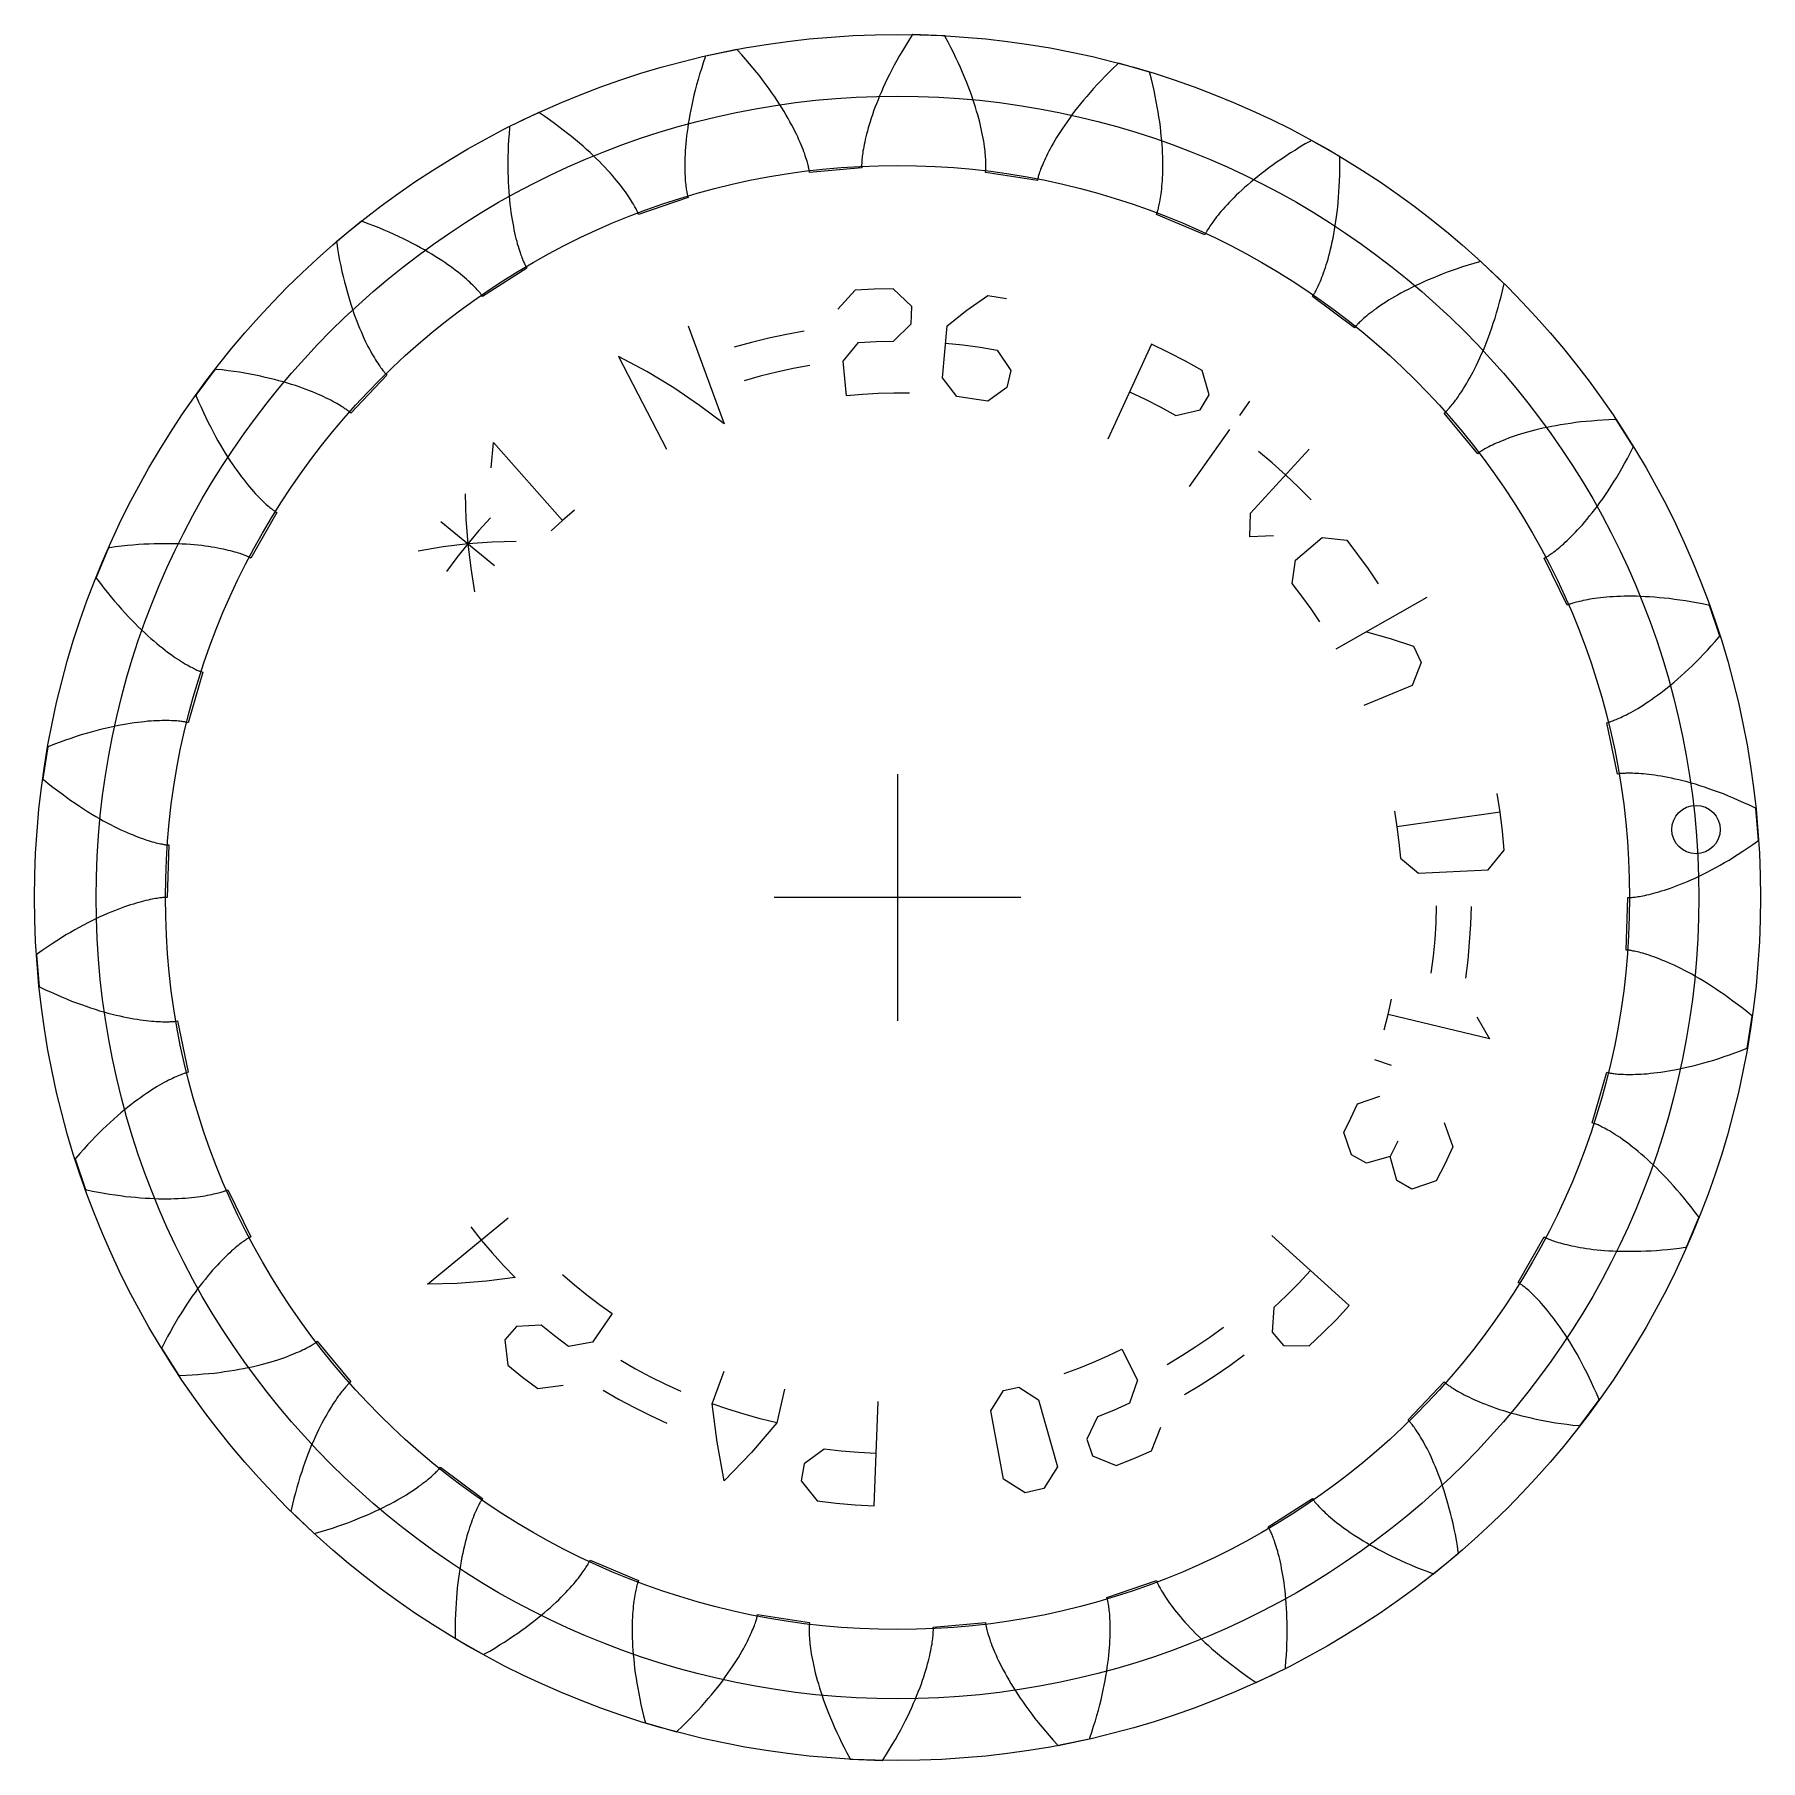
# Model space of a CAD drawing. Extents: x -0.7 to 0.7, y -0.7 to 0.7.
import ezdxf

# ---------------------------------------------------------------- set-up
doc = ezdxf.new("R2010")
doc.units = 0
doc.header["$MEASUREMENT"] = 0
for name, color, linetype in [('gear', 7, 'CONTINUOUS'), ('gear_guides', 5, 'CONTINUOUS'), ('gear_texts', 7, 'CONTINUOUS')]:
    doc.layers.add(name, color=color, linetype=linetype)

msp = doc.modelspace()

# ---------------------------------------------------------------- linework, layer by layer
at = {"layer": 'gear'}
msp.add_lwpolyline([(0.5925, 0), (0.5939, 0), (0.5941, 0), (0.5944, 0), (0.5948, 0), (0.5953, 0.0001), (0.5959, 0.0001), (0.5966, 0.0002), (0.5975, 0.0003), (0.5984, 0.0004), (0.5995, 0.0005), (0.6006, 0.0007), (0.6018, 0.0009), (0.6032, 0.0011), (0.6046, 0.0014), (0.6062, 0.0017), (0.6079, 0.0021), (0.6096, 0.0025), (0.6115, 0.0029), (0.6134, 0.0034), (0.6155, 0.004), (0.6176, 0.0046), (0.6198, 0.0053), (0.6222, 0.006), (0.6246, 0.0068), (0.6271, 0.0077), (0.6297, 0.0086), (0.6324, 0.0096), (0.6351, 0.0107), (0.638, 0.0119), (0.6409, 0.0131), (0.6439, 0.0144), (0.647, 0.0158), (0.6502, 0.0173), (0.6535, 0.0189), (0.6568, 0.0206), (0.6602, 0.0224), (0.6637, 0.0242), (0.6672, 0.0262), (0.6708, 0.0283), (0.6745, 0.0304), (0.6782, 0.0327), (0.682, 0.0351), (0.6858, 0.0376), (0.6897, 0.0402), (0.6937, 0.0429), (0.6977, 0.0457), (0.6982, 0.0461), (0.6984, 0.0463), (0.6985, 0.0463), (0.6985, 0.0463), (0.6962, 0.0724), (0.6962, 0.0724), (0.6962, 0.0724), (0.6959, 0.0725), (0.6954, 0.0728), (0.691, 0.0749), (0.6866, 0.0769), (0.6823, 0.0788), (0.6781, 0.0806), (0.674, 0.0823), (0.6699, 0.084), (0.6659, 0.0855), (0.662, 0.0869), (0.6582, 0.0882), (0.6545, 0.0895), (0.6508, 0.0907), (0.6473, 0.0918), (0.6438, 0.0928), (0.6404, 0.0937), (0.6371, 0.0946), (0.6339, 0.0954), (0.6308, 0.0961), (0.6278, 0.0968), (0.6249, 0.0974), (0.6221, 0.0979), (0.6194, 0.0984), (0.6167, 0.0988), (0.6142, 0.0992), (0.6118, 0.0995), (0.6095, 0.0998), (0.6073, 0.1001), (0.6052, 0.1003), (0.6032, 0.1004), (0.6013, 0.1006), (0.5995, 0.1007), (0.5978, 0.1007), (0.5962, 0.1008), (0.5947, 0.1008), (0.5933, 0.1008), (0.5921, 0.1008), (0.5909, 0.1008), (0.5899, 0.1007), (0.5889, 0.1007), (0.5881, 0.1006), (0.5874, 0.1006), (0.5868, 0.1005), (0.5862, 0.1005), (0.5858, 0.1004), (0.5855, 0.1004), (0.5854, 0.1003), (0.584, 0.1001), (0.5753, 0.1418), (0.5766, 0.1421), (0.5768, 0.1422), (0.5771, 0.1423), (0.5775, 0.1424), (0.578, 0.1425), (0.5786, 0.1427), (0.5793, 0.143), (0.5801, 0.1433), (0.5809, 0.1436), (0.5819, 0.144), (0.583, 0.1444), (0.5841, 0.1449), (0.5854, 0.1454), (0.5867, 0.1461), (0.5882, 0.1467), (0.5897, 0.1475), (0.5913, 0.1483), (0.593, 0.1492), (0.5948, 0.1501), (0.5966, 0.1511), (0.5985, 0.1523), (0.6006, 0.1534), (0.6026, 0.1547), (0.6048, 0.1561), (0.607, 0.1575), (0.6093, 0.159), (0.6117, 0.1607), (0.6141, 0.1624), (0.6166, 0.1642), (0.6192, 0.1661), (0.6218, 0.1681), (0.6244, 0.1702), (0.6272, 0.1724), (0.6299, 0.1748), (0.6328, 0.1772), (0.6357, 0.1797), (0.6386, 0.1824), (0.6415, 0.1851), (0.6445, 0.188), (0.6476, 0.191), (0.6507, 0.1941), (0.6538, 0.1973), (0.6569, 0.2006), (0.6601, 0.2041), (0.6633, 0.2077), (0.6665, 0.2114), (0.6669, 0.2118), (0.6671, 0.2121), (0.6671, 0.2121), (0.6671, 0.2121), (0.6587, 0.2369), (0.6587, 0.2369), (0.6587, 0.2369), (0.6583, 0.237), (0.6577, 0.2371), (0.6529, 0.2381), (0.6482, 0.239), (0.6436, 0.2398), (0.6391, 0.2406), (0.6347, 0.2412), (0.6303, 0.2418), (0.6261, 0.2424), (0.622, 0.2428), (0.618, 0.2432), (0.614, 0.2435), (0.6102, 0.2438), (0.6065, 0.244), (0.6029, 0.2442), (0.5994, 0.2443), (0.596, 0.2443), (0.5927, 0.2443), (0.5895, 0.2443), (0.5864, 0.2442), (0.5834, 0.2441), (0.5806, 0.2439), (0.5778, 0.2438), (0.5752, 0.2436), (0.5726, 0.2433), (0.5702, 0.2431), (0.5679, 0.2428), (0.5657, 0.2425), (0.5636, 0.2422), (0.5616, 0.2419), (0.5597, 0.2415), (0.558, 0.2412), (0.5563, 0.2409), (0.5547, 0.2405), (0.5533, 0.2402), (0.552, 0.2399), (0.5508, 0.2396), (0.5496, 0.2393), (0.5486, 0.239), (0.5477, 0.2387), (0.5469, 0.2384), (0.5462, 0.2382), (0.5457, 0.238), (0.5452, 0.2378), (0.5448, 0.2377), (0.5445, 0.2376), (0.5443, 0.2375), (0.5431, 0.237), (0.5246, 0.2753), (0.5259, 0.276), (0.526, 0.2761), (0.5263, 0.2762), (0.5266, 0.2764), (0.5271, 0.2767), (0.5276, 0.277), (0.5282, 0.2774), (0.5289, 0.2779), (0.5297, 0.2784), (0.5305, 0.279), (0.5315, 0.2797), (0.5325, 0.2805), (0.5336, 0.2813), (0.5347, 0.2822), (0.536, 0.2832), (0.5373, 0.2843), (0.5386, 0.2855), (0.5401, 0.2867), (0.5416, 0.2881), (0.5431, 0.2895), (0.5447, 0.2911), (0.5464, 0.2927), (0.5481, 0.2944), (0.5499, 0.2963), (0.5517, 0.2982), (0.5536, 0.3002), (0.5555, 0.3024), (0.5574, 0.3046), (0.5594, 0.307), (0.5614, 0.3095), (0.5635, 0.312), (0.5656, 0.3147), (0.5677, 0.3175), (0.5698, 0.3204), (0.572, 0.3235), (0.5742, 0.3266), (0.5764, 0.3299), (0.5786, 0.3333), (0.5808, 0.3368), (0.5831, 0.3404), (0.5853, 0.3441), (0.5875, 0.348), (0.5898, 0.352), (0.592, 0.3561), (0.5943, 0.3604), (0.5965, 0.3647), (0.5968, 0.3653), (0.5969, 0.3656), (0.5969, 0.3656), (0.5969, 0.3656), (0.5829, 0.3877), (0.5829, 0.3877), (0.5828, 0.3877), (0.5825, 0.3876), (0.5819, 0.3876), (0.577, 0.3874), (0.5722, 0.3872), (0.5675, 0.3869), (0.563, 0.3865), (0.5585, 0.3861), (0.5542, 0.3857), (0.5499, 0.3852), (0.5458, 0.3846), (0.5418, 0.384), (0.5379, 0.3834), (0.5341, 0.3827), (0.5305, 0.3821), (0.5269, 0.3813), (0.5235, 0.3806), (0.5202, 0.3798), (0.517, 0.3791), (0.5139, 0.3783), (0.5109, 0.3774), (0.5081, 0.3766), (0.5053, 0.3758), (0.5027, 0.375), (0.5002, 0.3741), (0.4978, 0.3733), (0.4955, 0.3725), (0.4933, 0.3716), (0.4912, 0.3708), (0.4892, 0.37), (0.4874, 0.3692), (0.4856, 0.3685), (0.484, 0.3677), (0.4825, 0.367), (0.4811, 0.3663), (0.4797, 0.3656), (0.4785, 0.365), (0.4774, 0.3644), (0.4764, 0.3638), (0.4755, 0.3633), (0.4747, 0.3628), (0.474, 0.3624), (0.4734, 0.362), (0.4728, 0.3617), (0.4724, 0.3614), (0.4721, 0.3612), (0.4718, 0.361), (0.4717, 0.3609), (0.4706, 0.36), (0.4435, 0.3929), (0.4445, 0.3938), (0.4447, 0.394), (0.4449, 0.3942), (0.4452, 0.3944), (0.4455, 0.3948), (0.446, 0.3953), (0.4465, 0.3958), (0.447, 0.3964), (0.4477, 0.3971), (0.4484, 0.3979), (0.4491, 0.3988), (0.4499, 0.3998), (0.4508, 0.4008), (0.4517, 0.402), (0.4526, 0.4033), (0.4536, 0.4046), (0.4547, 0.4061), (0.4557, 0.4077), (0.4569, 0.4093), (0.458, 0.4111), (0.4592, 0.413), (0.4605, 0.415), (0.4617, 0.4171), (0.463, 0.4193), (0.4643, 0.4216), (0.4656, 0.424), (0.467, 0.4265), (0.4683, 0.4292), (0.4697, 0.4319), (0.471, 0.4348), (0.4724, 0.4378), (0.4738, 0.4409), (0.4752, 0.4441), (0.4766, 0.4475), (0.478, 0.451), (0.4793, 0.4545), (0.4807, 0.4582), (0.482, 0.462), (0.4833, 0.466), (0.4847, 0.47), (0.4859, 0.4742), (0.4872, 0.4785), (0.4884, 0.4829), (0.4896, 0.4875), (0.4908, 0.4921), (0.4919, 0.4969), (0.492, 0.4975), (0.4921, 0.4978), (0.4921, 0.4978), (0.4921, 0.4978), (0.4732, 0.5159), (0.4731, 0.5159), (0.4731, 0.5159), (0.4728, 0.5158), (0.4722, 0.5156), (0.4675, 0.5143), (0.4629, 0.5129), (0.4584, 0.5115), (0.4541, 0.51), (0.4499, 0.5086), (0.4458, 0.5071), (0.4418, 0.5056), (0.4379, 0.5041), (0.4342, 0.5025), (0.4305, 0.501), (0.427, 0.4994), (0.4236, 0.4979), (0.4204, 0.4964), (0.4172, 0.4948), (0.4142, 0.4933), (0.4113, 0.4918), (0.4084, 0.4902), (0.4057, 0.4887), (0.4032, 0.4873), (0.4007, 0.4858), (0.3983, 0.4844), (0.3961, 0.4829), (0.394, 0.4816), (0.3919, 0.4802), (0.39, 0.4789), (0.3882, 0.4776), (0.3865, 0.4764), (0.3849, 0.4751), (0.3834, 0.474), (0.3819, 0.4729), (0.3806, 0.4718), (0.3794, 0.4708), (0.3783, 0.4698), (0.3773, 0.4689), (0.3763, 0.4681), (0.3755, 0.4673), (0.3747, 0.4666), (0.3741, 0.4659), (0.3735, 0.4653), (0.373, 0.4648), (0.3725, 0.4643), (0.3722, 0.464), (0.3719, 0.4636), (0.3717, 0.4634), (0.3716, 0.4633), (0.3707, 0.4622), (0.3366, 0.4876), (0.3374, 0.4888), (0.3375, 0.4889), (0.3376, 0.4892), (0.3378, 0.4895), (0.3381, 0.49), (0.3384, 0.4905), (0.3388, 0.4911), (0.3392, 0.4919), (0.3396, 0.4927), (0.3401, 0.4936), (0.3406, 0.4947), (0.3412, 0.4958), (0.3417, 0.4971), (0.3423, 0.4984), (0.343, 0.4999), (0.3436, 0.5014), (0.3443, 0.5031), (0.3449, 0.5049), (0.3456, 0.5068), (0.3463, 0.5088), (0.3471, 0.5109), (0.3478, 0.5131), (0.3485, 0.5154), (0.3492, 0.5179), (0.3499, 0.5204), (0.3506, 0.5231), (0.3513, 0.5259), (0.352, 0.5288), (0.3527, 0.5318), (0.3533, 0.5349), (0.3539, 0.5382), (0.3545, 0.5415), (0.3551, 0.545), (0.3556, 0.5485), (0.3561, 0.5522), (0.3566, 0.556), (0.3571, 0.5599), (0.3574, 0.564), (0.3578, 0.5681), (0.3581, 0.5724), (0.3583, 0.5767), (0.3585, 0.5812), (0.3587, 0.5858), (0.3587, 0.5905), (0.3587, 0.5953), (0.3587, 0.6002), (0.3587, 0.6008), (0.3587, 0.6011), (0.3587, 0.6011), (0.3587, 0.6011), (0.3359, 0.6141), (0.3359, 0.6141), (0.3359, 0.6141), (0.3356, 0.6139), (0.3351, 0.6136), (0.3308, 0.6112), (0.3267, 0.6088), (0.3227, 0.6063), (0.3188, 0.6039), (0.3151, 0.6014), (0.3115, 0.599), (0.3079, 0.5966), (0.3046, 0.5942), (0.3013, 0.5918), (0.2981, 0.5895), (0.2951, 0.5871), (0.2922, 0.5848), (0.2894, 0.5825), (0.2867, 0.5803), (0.2841, 0.5781), (0.2816, 0.5759), (0.2793, 0.5737), (0.277, 0.5716), (0.2748, 0.5696), (0.2728, 0.5676), (0.2709, 0.5656), (0.269, 0.5637), (0.2673, 0.5618), (0.2656, 0.56), (0.2641, 0.5583), (0.2626, 0.5566), (0.2612, 0.555), (0.26, 0.5534), (0.2588, 0.552), (0.2577, 0.5505), (0.2567, 0.5492), (0.2557, 0.5479), (0.2549, 0.5467), (0.2541, 0.5456), (0.2534, 0.5445), (0.2527, 0.5436), (0.2522, 0.5427), (0.2517, 0.5419), (0.2513, 0.5412), (0.2509, 0.5405), (0.2506, 0.54), (0.2503, 0.5395), (0.2502, 0.5392), (0.25, 0.5389), (0.2499, 0.5387), (0.2493, 0.5375), (0.2101, 0.554), (0.2106, 0.5553), (0.2107, 0.5555), (0.2108, 0.5558), (0.2109, 0.5562), (0.211, 0.5566), (0.2112, 0.5572), (0.2114, 0.5579), (0.2116, 0.5588), (0.2118, 0.5597), (0.2121, 0.5607), (0.2123, 0.5618), (0.2126, 0.5631), (0.2128, 0.5644), (0.2131, 0.5658), (0.2134, 0.5674), (0.2136, 0.5691), (0.2139, 0.5709), (0.2141, 0.5728), (0.2143, 0.5748), (0.2145, 0.5769), (0.2147, 0.5791), (0.2149, 0.5814), (0.215, 0.5838), (0.2151, 0.5864), (0.2152, 0.589), (0.2152, 0.5918), (0.2152, 0.5947), (0.2152, 0.5977), (0.2151, 0.6007), (0.215, 0.6039), (0.2149, 0.6072), (0.2146, 0.6106), (0.2144, 0.6141), (0.214, 0.6177), (0.2136, 0.6214), (0.2132, 0.6252), (0.2127, 0.6291), (0.2121, 0.6331), (0.2114, 0.6372), (0.2107, 0.6414), (0.2099, 0.6457), (0.209, 0.6501), (0.2081, 0.6546), (0.207, 0.6592), (0.2059, 0.6638), (0.2046, 0.6686), (0.2045, 0.6692), (0.2044, 0.6695), (0.2044, 0.6695), (0.2044, 0.6695), (0.1792, 0.6767), (0.1792, 0.6767), (0.1792, 0.6766), (0.179, 0.6764), (0.1785, 0.676), (0.175, 0.6726), (0.1715, 0.6693), (0.1682, 0.6659), (0.1651, 0.6626), (0.162, 0.6594), (0.1591, 0.6561), (0.1562, 0.653), (0.1535, 0.6498), (0.1509, 0.6467), (0.1484, 0.6437), (0.146, 0.6407), (0.1437, 0.6377), (0.1415, 0.6349), (0.1395, 0.632), (0.1375, 0.6293), (0.1356, 0.6265), (0.1338, 0.6239), (0.1321, 0.6213), (0.1305, 0.6188), (0.129, 0.6164), (0.1276, 0.614), (0.1263, 0.6117), (0.125, 0.6095), (0.1239, 0.6073), (0.1228, 0.6053), (0.1218, 0.6033), (0.1208, 0.6014), (0.12, 0.5996), (0.1192, 0.5978), (0.1184, 0.5962), (0.1178, 0.5947), (0.1172, 0.5932), (0.1166, 0.5918), (0.1161, 0.5905), (0.1157, 0.5893), (0.1153, 0.5883), (0.115, 0.5873), (0.1147, 0.5864), (0.1145, 0.5856), (0.1142, 0.5849), (0.1141, 0.5843), (0.114, 0.5838), (0.1139, 0.5834), (0.1138, 0.5831), (0.1137, 0.5829), (0.1135, 0.5815), (0.0714, 0.5882), (0.0716, 0.5896), (0.0716, 0.5898), (0.0716, 0.5901), (0.0717, 0.5905), (0.0717, 0.591), (0.0717, 0.5916), (0.0717, 0.5923), (0.0717, 0.5932), (0.0717, 0.5941), (0.0717, 0.5951), (0.0717, 0.5963), (0.0717, 0.5976), (0.0716, 0.5989), (0.0715, 0.6004), (0.0714, 0.602), (0.0712, 0.6037), (0.071, 0.6055), (0.0708, 0.6074), (0.0705, 0.6093), (0.0702, 0.6114), (0.0699, 0.6136), (0.0695, 0.6159), (0.069, 0.6183), (0.0685, 0.6208), (0.068, 0.6234), (0.0674, 0.6261), (0.0667, 0.6289), (0.0659, 0.6318), (0.0651, 0.6348), (0.0642, 0.6378), (0.0633, 0.641), (0.0623, 0.6442), (0.0612, 0.6476), (0.06, 0.651), (0.0587, 0.6545), (0.0574, 0.6581), (0.0559, 0.6617), (0.0544, 0.6655), (0.0528, 0.6693), (0.0511, 0.6732), (0.0493, 0.6772), (0.0474, 0.6812), (0.0454, 0.6854), (0.0432, 0.6895), (0.041, 0.6938), (0.0387, 0.6981), (0.0384, 0.6986), (0.0383, 0.6989), (0.0382, 0.699), (0.0382, 0.699), (0.0121, 0.6999), (0.0121, 0.6999), (0.012, 0.6999), (0.0119, 0.6996), (0.0115, 0.6991), (0.0089, 0.6949), (0.0064, 0.6909), (0.004, 0.6868), (0.0017, 0.6829), (-0.0005, 0.679), (-0.0026, 0.6751), (-0.0046, 0.6714), (-0.0065, 0.6677), (-0.0083, 0.664), (-0.01, 0.6605), (-0.0116, 0.657), (-0.0131, 0.6536), (-0.0145, 0.6503), (-0.0158, 0.647), (-0.0171, 0.6439), (-0.0183, 0.6408), (-0.0194, 0.6378), (-0.0204, 0.6349), (-0.0213, 0.6321), (-0.0222, 0.6293), (-0.023, 0.6267), (-0.0238, 0.6242), (-0.0244, 0.6217), (-0.0251, 0.6193), (-0.0256, 0.6171), (-0.0261, 0.6149), (-0.0266, 0.6128), (-0.027, 0.6109), (-0.0274, 0.609), (-0.0277, 0.6072), (-0.028, 0.6056), (-0.0282, 0.604), (-0.0284, 0.6025), (-0.0286, 0.6012), (-0.0287, 0.5999), (-0.0288, 0.5988), (-0.0289, 0.5977), (-0.029, 0.5968), (-0.029, 0.5959), (-0.029, 0.5952), (-0.0291, 0.5946), (-0.0291, 0.5941), (-0.0291, 0.5937), (-0.0291, 0.5934), (-0.0291, 0.5932), (-0.029, 0.5918), (-0.0714, 0.5882), (-0.0716, 0.5896), (-0.0716, 0.5898), (-0.0717, 0.5901), (-0.0717, 0.5905), (-0.0718, 0.591), (-0.0719, 0.5916), (-0.0721, 0.5923), (-0.0723, 0.5931), (-0.0725, 0.594), (-0.0728, 0.595), (-0.0731, 0.5961), (-0.0734, 0.5974), (-0.0738, 0.5987), (-0.0743, 0.6001), (-0.0748, 0.6016), (-0.0753, 0.6032), (-0.0759, 0.6049), (-0.0766, 0.6066), (-0.0773, 0.6085), (-0.0781, 0.6105), (-0.079, 0.6125), (-0.0799, 0.6147), (-0.0809, 0.6169), (-0.082, 0.6192), (-0.0832, 0.6216), (-0.0844, 0.624), (-0.0858, 0.6266), (-0.0872, 0.6292), (-0.0887, 0.6319), (-0.0903, 0.6347), (-0.0919, 0.6375), (-0.0937, 0.6404), (-0.0956, 0.6434), (-0.0976, 0.6464), (-0.0996, 0.6495), (-0.1018, 0.6527), (-0.1041, 0.6559), (-0.1064, 0.6592), (-0.1089, 0.6625), (-0.1115, 0.6659), (-0.1142, 0.6693), (-0.117, 0.6728), (-0.12, 0.6763), (-0.123, 0.6798), (-0.1262, 0.6834), (-0.1295, 0.6871), (-0.1299, 0.6875), (-0.1301, 0.6878), (-0.1301, 0.6878), (-0.1302, 0.6878), (-0.1558, 0.6824), (-0.1558, 0.6824), (-0.1558, 0.6824), (-0.1559, 0.6821), (-0.1561, 0.6815), (-0.1577, 0.6769), (-0.1591, 0.6723), (-0.1605, 0.6678), (-0.1618, 0.6634), (-0.163, 0.6591), (-0.1641, 0.6549), (-0.1651, 0.6508), (-0.1661, 0.6467), (-0.1669, 0.6428), (-0.1677, 0.6389), (-0.1685, 0.6352), (-0.1691, 0.6315), (-0.1697, 0.6279), (-0.1702, 0.6244), (-0.1707, 0.6211), (-0.1711, 0.6178), (-0.1714, 0.6146), (-0.1717, 0.6116), (-0.172, 0.6086), (-0.1722, 0.6057), (-0.1723, 0.603), (-0.1724, 0.6003), (-0.1725, 0.5978), (-0.1726, 0.5953), (-0.1726, 0.593), (-0.1725, 0.5908), (-0.1725, 0.5887), (-0.1724, 0.5867), (-0.1723, 0.5848), (-0.1722, 0.583), (-0.1721, 0.5813), (-0.1719, 0.5797), (-0.1718, 0.5782), (-0.1716, 0.5769), (-0.1714, 0.5756), (-0.1713, 0.5745), (-0.1711, 0.5734), (-0.1709, 0.5725), (-0.1708, 0.5717), (-0.1706, 0.571), (-0.1705, 0.5704), (-0.1704, 0.5699), (-0.1703, 0.5695), (-0.1702, 0.5692), (-0.1702, 0.569), (-0.1698, 0.5677), (-0.2101, 0.554), (-0.2106, 0.5553), (-0.2107, 0.5555), (-0.2108, 0.5558), (-0.211, 0.5561), (-0.2112, 0.5566), (-0.2114, 0.5572), (-0.2117, 0.5578), (-0.2121, 0.5586), (-0.2126, 0.5594), (-0.2131, 0.5603), (-0.2136, 0.5613), (-0.2142, 0.5624), (-0.2149, 0.5636), (-0.2157, 0.5649), (-0.2166, 0.5662), (-0.2175, 0.5676), (-0.2185, 0.5691), (-0.2196, 0.5707), (-0.2207, 0.5723), (-0.222, 0.574), (-0.2233, 0.5758), (-0.2247, 0.5777), (-0.2262, 0.5796), (-0.2278, 0.5816), (-0.2295, 0.5836), (-0.2313, 0.5857), (-0.2332, 0.5879), (-0.2352, 0.5901), (-0.2373, 0.5923), (-0.2395, 0.5946), (-0.2418, 0.597), (-0.2443, 0.5994), (-0.2468, 0.6018), (-0.2494, 0.6043), (-0.2522, 0.6068), (-0.255, 0.6094), (-0.258, 0.6119), (-0.2611, 0.6145), (-0.2643, 0.6172), (-0.2676, 0.6198), (-0.2711, 0.6225), (-0.2746, 0.6252), (-0.2783, 0.6279), (-0.2822, 0.6307), (-0.2861, 0.6334), (-0.2902, 0.6361), (-0.2907, 0.6365), (-0.2909, 0.6366), (-0.291, 0.6367), (-0.291, 0.6367), (-0.3146, 0.6253), (-0.3146, 0.6253), (-0.3146, 0.6253), (-0.3146, 0.625), (-0.3147, 0.6244), (-0.3151, 0.6195), (-0.3154, 0.6147), (-0.3157, 0.61), (-0.3159, 0.6054), (-0.316, 0.601), (-0.3161, 0.5966), (-0.3161, 0.5923), (-0.316, 0.5882), (-0.3159, 0.5841), (-0.3158, 0.5802), (-0.3156, 0.5764), (-0.3153, 0.5727), (-0.315, 0.5691), (-0.3147, 0.5656), (-0.3144, 0.5622), (-0.314, 0.5589), (-0.3136, 0.5557), (-0.3131, 0.5527), (-0.3126, 0.5498), (-0.3121, 0.5469), (-0.3116, 0.5442), (-0.3111, 0.5416), (-0.3106, 0.5391), (-0.31, 0.5367), (-0.3095, 0.5345), (-0.3089, 0.5323), (-0.3084, 0.5303), (-0.3078, 0.5283), (-0.3072, 0.5265), (-0.3067, 0.5248), (-0.3062, 0.5232), (-0.3057, 0.5217), (-0.3051, 0.5203), (-0.3047, 0.519), (-0.3042, 0.5179), (-0.3038, 0.5168), (-0.3034, 0.5158), (-0.303, 0.515), (-0.3026, 0.5142), (-0.3023, 0.5135), (-0.3021, 0.513), (-0.3018, 0.5125), (-0.3016, 0.5122), (-0.3015, 0.5119), (-0.3014, 0.5117), (-0.3007, 0.5105), (-0.3366, 0.4876), (-0.3374, 0.4888), (-0.3375, 0.4889), (-0.3377, 0.4892), (-0.3379, 0.4895), (-0.3382, 0.4899), (-0.3386, 0.4904), (-0.3391, 0.4909), (-0.3396, 0.4916), (-0.3403, 0.4923), (-0.341, 0.493), (-0.3417, 0.4939), (-0.3426, 0.4948), (-0.3436, 0.4958), (-0.3446, 0.4968), (-0.3458, 0.4979), (-0.347, 0.4991), (-0.3483, 0.5003), (-0.3497, 0.5016), (-0.3513, 0.5029), (-0.3529, 0.5042), (-0.3546, 0.5057), (-0.3564, 0.5071), (-0.3584, 0.5086), (-0.3604, 0.5101), (-0.3625, 0.5117), (-0.3648, 0.5133), (-0.3671, 0.515), (-0.3696, 0.5166), (-0.3722, 0.5183), (-0.3749, 0.52), (-0.3777, 0.5218), (-0.3806, 0.5235), (-0.3836, 0.5253), (-0.3868, 0.527), (-0.3901, 0.5288), (-0.3934, 0.5306), (-0.3969, 0.5324), (-0.4006, 0.5342), (-0.4043, 0.536), (-0.4082, 0.5378), (-0.4122, 0.5396), (-0.4163, 0.5413), (-0.4205, 0.5431), (-0.4249, 0.5448), (-0.4294, 0.5465), (-0.434, 0.5482), (-0.4345, 0.5484), (-0.4348, 0.5485), (-0.4349, 0.5485), (-0.4349, 0.5485), (-0.4551, 0.5319), (-0.4551, 0.5319), (-0.4551, 0.5318), (-0.455, 0.5315), (-0.4549, 0.5309), (-0.4542, 0.5261), (-0.4533, 0.5214), (-0.4525, 0.5167), (-0.4516, 0.5123), (-0.4506, 0.5079), (-0.4496, 0.5036), (-0.4486, 0.4995), (-0.4476, 0.4955), (-0.4465, 0.4916), (-0.4454, 0.4878), (-0.4443, 0.4841), (-0.4432, 0.4806), (-0.4421, 0.4771), (-0.4409, 0.4738), (-0.4398, 0.4706), (-0.4386, 0.4675), (-0.4374, 0.4646), (-0.4363, 0.4617), (-0.4351, 0.459), (-0.434, 0.4563), (-0.4328, 0.4538), (-0.4317, 0.4514), (-0.4306, 0.4491), (-0.4295, 0.447), (-0.4284, 0.4449), (-0.4273, 0.4429), (-0.4263, 0.4411), (-0.4253, 0.4393), (-0.4243, 0.4377), (-0.4234, 0.4362), (-0.4225, 0.4347), (-0.4216, 0.4334), (-0.4208, 0.4322), (-0.42, 0.431), (-0.4193, 0.43), (-0.4186, 0.4291), (-0.418, 0.4282), (-0.4174, 0.4275), (-0.4169, 0.4268), (-0.4164, 0.4263), (-0.416, 0.4258), (-0.4157, 0.4254), (-0.4154, 0.4251), (-0.4152, 0.4249), (-0.4151, 0.4247), (-0.4141, 0.4237), (-0.4435, 0.3929), (-0.4445, 0.3938), (-0.4447, 0.3939), (-0.4449, 0.3941), (-0.4452, 0.3944), (-0.4456, 0.3947), (-0.4461, 0.3951), (-0.4467, 0.3955), (-0.4474, 0.396), (-0.4482, 0.3965), (-0.449, 0.3971), (-0.45, 0.3978), (-0.4511, 0.3984), (-0.4522, 0.3992), (-0.4535, 0.3999), (-0.4549, 0.4007), (-0.4564, 0.4015), (-0.4579, 0.4024), (-0.4596, 0.4033), (-0.4614, 0.4042), (-0.4633, 0.4051), (-0.4653, 0.4061), (-0.4674, 0.4071), (-0.4697, 0.4081), (-0.472, 0.4091), (-0.4745, 0.4101), (-0.477, 0.4111), (-0.4797, 0.4121), (-0.4825, 0.4132), (-0.4854, 0.4142), (-0.4884, 0.4152), (-0.4916, 0.4162), (-0.4948, 0.4172), (-0.4982, 0.4182), (-0.5017, 0.4192), (-0.5053, 0.4201), (-0.509, 0.421), (-0.5128, 0.4219), (-0.5168, 0.4228), (-0.5208, 0.4237), (-0.525, 0.4245), (-0.5293, 0.4252), (-0.5337, 0.426), (-0.5383, 0.4266), (-0.5429, 0.4273), (-0.5477, 0.4279), (-0.5525, 0.4284), (-0.5532, 0.4285), (-0.5535, 0.4285), (-0.5535, 0.4285), (-0.5535, 0.4285), (-0.5691, 0.4075), (-0.5692, 0.4075), (-0.5691, 0.4075), (-0.569, 0.4072), (-0.5688, 0.4066), (-0.5669, 0.4021), (-0.5649, 0.3977), (-0.563, 0.3934), (-0.561, 0.3893), (-0.5591, 0.3853), (-0.5571, 0.3814), (-0.5551, 0.3776), (-0.5532, 0.374), (-0.5512, 0.3704), (-0.5492, 0.367), (-0.5473, 0.3637), (-0.5453, 0.3605), (-0.5434, 0.3575), (-0.5415, 0.3545), (-0.5396, 0.3517), (-0.5377, 0.349), (-0.5359, 0.3464), (-0.5341, 0.3439), (-0.5323, 0.3415), (-0.5306, 0.3392), (-0.5288, 0.3371), (-0.5272, 0.335), (-0.5255, 0.333), (-0.5239, 0.3312), (-0.5224, 0.3294), (-0.5209, 0.3278), (-0.5195, 0.3262), (-0.5181, 0.3248), (-0.5167, 0.3234), (-0.5155, 0.3222), (-0.5142, 0.321), (-0.5131, 0.3199), (-0.512, 0.3189), (-0.511, 0.318), (-0.51, 0.3172), (-0.5091, 0.3164), (-0.5083, 0.3158), (-0.5076, 0.3152), (-0.5069, 0.3147), (-0.5064, 0.3142), (-0.5058, 0.3139), (-0.5054, 0.3136), (-0.5051, 0.3133), (-0.5048, 0.3132), (-0.5047, 0.3131), (-0.5035, 0.3123), (-0.5246, 0.2753), (-0.5259, 0.276), (-0.526, 0.2761), (-0.5263, 0.2762), (-0.5267, 0.2764), (-0.5272, 0.2766), (-0.5277, 0.2768), (-0.5284, 0.2771), (-0.5292, 0.2774), (-0.53, 0.2778), (-0.531, 0.2781), (-0.5321, 0.2785), (-0.5333, 0.2789), (-0.5346, 0.2793), (-0.536, 0.2798), (-0.5376, 0.2802), (-0.5392, 0.2807), (-0.5409, 0.2811), (-0.5428, 0.2816), (-0.5447, 0.282), (-0.5468, 0.2825), (-0.549, 0.2829), (-0.5513, 0.2834), (-0.5537, 0.2838), (-0.5562, 0.2842), (-0.5588, 0.2846), (-0.5615, 0.285), (-0.5644, 0.2854), (-0.5674, 0.2857), (-0.5704, 0.286), (-0.5736, 0.2862), (-0.5769, 0.2865), (-0.5803, 0.2867), (-0.5838, 0.2868), (-0.5874, 0.2869), (-0.5911, 0.287), (-0.595, 0.287), (-0.5989, 0.287), (-0.6029, 0.2869), (-0.6071, 0.2867), (-0.6114, 0.2865), (-0.6157, 0.2862), (-0.6202, 0.2859), (-0.6247, 0.2854), (-0.6294, 0.2849), (-0.6342, 0.2844), (-0.639, 0.2837), (-0.6396, 0.2837), (-0.6399, 0.2836), (-0.64, 0.2836), (-0.64, 0.2836), (-0.6501, 0.2595), (-0.6501, 0.2595), (-0.6501, 0.2594), (-0.6499, 0.2592), (-0.6496, 0.2587), (-0.6466, 0.2548), (-0.6437, 0.251), (-0.6408, 0.2473), (-0.6379, 0.2437), (-0.635, 0.2403), (-0.6322, 0.237), (-0.6294, 0.2338), (-0.6266, 0.2307), (-0.6238, 0.2277), (-0.6211, 0.2249), (-0.6184, 0.2222), (-0.6158, 0.2195), (-0.6132, 0.217), (-0.6106, 0.2146), (-0.6081, 0.2123), (-0.6056, 0.2101), (-0.6032, 0.2081), (-0.6009, 0.2061), (-0.5986, 0.2042), (-0.5963, 0.2024), (-0.5941, 0.2007), (-0.592, 0.1991), (-0.59, 0.1976), (-0.588, 0.1962), (-0.5861, 0.1948), (-0.5842, 0.1936), (-0.5824, 0.1924), (-0.5807, 0.1914), (-0.5791, 0.1904), (-0.5776, 0.1894), (-0.5761, 0.1886), (-0.5747, 0.1878), (-0.5734, 0.1871), (-0.5722, 0.1865), (-0.5711, 0.1859), (-0.5701, 0.1854), (-0.5691, 0.1849), (-0.5683, 0.1845), (-0.5675, 0.1842), (-0.5668, 0.1839), (-0.5663, 0.1837), (-0.5658, 0.1835), (-0.5654, 0.1833), (-0.5651, 0.1832), (-0.5649, 0.1832), (-0.5636, 0.1827), (-0.5753, 0.1418), (-0.5766, 0.1421), (-0.5768, 0.1422), (-0.5771, 0.1422), (-0.5775, 0.1423), (-0.578, 0.1424), (-0.5786, 0.1425), (-0.5794, 0.1426), (-0.5802, 0.1427), (-0.5811, 0.1428), (-0.5822, 0.143), (-0.5833, 0.1431), (-0.5846, 0.1432), (-0.5859, 0.1433), (-0.5874, 0.1433), (-0.589, 0.1434), (-0.5907, 0.1435), (-0.5925, 0.1435), (-0.5944, 0.1435), (-0.5964, 0.1435), (-0.5985, 0.1434), (-0.6007, 0.1433), (-0.6031, 0.1432), (-0.6055, 0.1431), (-0.608, 0.1429), (-0.6107, 0.1426), (-0.6134, 0.1423), (-0.6163, 0.142), (-0.6192, 0.1416), (-0.6223, 0.1412), (-0.6254, 0.1407), (-0.6287, 0.1401), (-0.632, 0.1395), (-0.6355, 0.1388), (-0.639, 0.138), (-0.6426, 0.1372), (-0.6464, 0.1363), (-0.6502, 0.1353), (-0.6541, 0.1342), (-0.6581, 0.1331), (-0.6621, 0.1319), (-0.6663, 0.1305), (-0.6706, 0.1291), (-0.6749, 0.1276), (-0.6793, 0.126), (-0.6838, 0.1244), (-0.6883, 0.1226), (-0.6889, 0.1223), (-0.6892, 0.1222), (-0.6893, 0.1222), (-0.6893, 0.1222), (-0.6933, 0.0963), (-0.6933, 0.0963), (-0.6933, 0.0963), (-0.6931, 0.0961), (-0.6926, 0.0957), (-0.6888, 0.0926), (-0.6851, 0.0896), (-0.6814, 0.0867), (-0.6777, 0.084), (-0.6741, 0.0813), (-0.6705, 0.0788), (-0.667, 0.0764), (-0.6636, 0.0741), (-0.6602, 0.0718), (-0.6569, 0.0697), (-0.6536, 0.0677), (-0.6504, 0.0658), (-0.6473, 0.064), (-0.6442, 0.0623), (-0.6412, 0.0606), (-0.6383, 0.0591), (-0.6355, 0.0577), (-0.6327, 0.0563), (-0.63, 0.055), (-0.6274, 0.0538), (-0.6249, 0.0527), (-0.6225, 0.0516), (-0.6201, 0.0507), (-0.6178, 0.0498), (-0.6157, 0.0489), (-0.6136, 0.0482), (-0.6116, 0.0475), (-0.6097, 0.0468), (-0.6079, 0.0462), (-0.6061, 0.0457), (-0.6045, 0.0452), (-0.603, 0.0448), (-0.6016, 0.0444), (-0.6002, 0.0441), (-0.599, 0.0438), (-0.5979, 0.0436), (-0.5968, 0.0434), (-0.5959, 0.0432), (-0.5951, 0.043), (-0.5944, 0.0429), (-0.5938, 0.0428), (-0.5933, 0.0428), (-0.5929, 0.0427), (-0.5926, 0.0427), (-0.5924, 0.0427), (-0.591, 0.0426), (-0.5925, 0), (-0.5939, 0), (-0.5941, 0), (-0.5944, 0), (-0.5948, 0), (-0.5953, -0.0001), (-0.5959, -0.0001), (-0.5966, -0.0002), (-0.5975, -0.0003), (-0.5984, -0.0004), (-0.5995, -0.0005), (-0.6006, -0.0007), (-0.6018, -0.0009), (-0.6032, -0.0011), (-0.6046, -0.0014), (-0.6062, -0.0017), (-0.6079, -0.0021), (-0.6096, -0.0025), (-0.6115, -0.0029), (-0.6134, -0.0034), (-0.6155, -0.004), (-0.6176, -0.0046), (-0.6198, -0.0053), (-0.6222, -0.006), (-0.6246, -0.0068), (-0.6271, -0.0077), (-0.6297, -0.0086), (-0.6324, -0.0096), (-0.6351, -0.0107), (-0.638, -0.0119), (-0.6409, -0.0131), (-0.6439, -0.0144), (-0.647, -0.0158), (-0.6502, -0.0173), (-0.6535, -0.0189), (-0.6568, -0.0206), (-0.6602, -0.0224), (-0.6637, -0.0242), (-0.6672, -0.0262), (-0.6708, -0.0283), (-0.6745, -0.0304), (-0.6782, -0.0327), (-0.682, -0.0351), (-0.6858, -0.0376), (-0.6897, -0.0402), (-0.6937, -0.0429), (-0.6977, -0.0457), (-0.6982, -0.0461), (-0.6984, -0.0463), (-0.6985, -0.0463), (-0.6985, -0.0463), (-0.6962, -0.0724), (-0.6962, -0.0724), (-0.6962, -0.0724), (-0.6959, -0.0725), (-0.6954, -0.0728), (-0.691, -0.0749), (-0.6866, -0.0769), (-0.6823, -0.0788), (-0.6781, -0.0806), (-0.674, -0.0823), (-0.6699, -0.084), (-0.6659, -0.0855), (-0.662, -0.0869), (-0.6582, -0.0882), (-0.6545, -0.0895), (-0.6508, -0.0907), (-0.6473, -0.0918), (-0.6438, -0.0928), (-0.6404, -0.0937), (-0.6371, -0.0946), (-0.6339, -0.0954), (-0.6308, -0.0961), (-0.6278, -0.0968), (-0.6249, -0.0974), (-0.6221, -0.0979), (-0.6194, -0.0984), (-0.6167, -0.0988), (-0.6142, -0.0992), (-0.6118, -0.0995), (-0.6095, -0.0998), (-0.6073, -0.1001), (-0.6052, -0.1003), (-0.6032, -0.1004), (-0.6013, -0.1006), (-0.5995, -0.1007), (-0.5978, -0.1007), (-0.5962, -0.1008), (-0.5947, -0.1008), (-0.5933, -0.1008), (-0.5921, -0.1008), (-0.5909, -0.1008), (-0.5899, -0.1007), (-0.5889, -0.1007), (-0.5881, -0.1006), (-0.5874, -0.1006), (-0.5868, -0.1005), (-0.5862, -0.1005), (-0.5858, -0.1004), (-0.5855, -0.1004), (-0.5854, -0.1003), (-0.584, -0.1001), (-0.5753, -0.1418), (-0.5766, -0.1421), (-0.5768, -0.1422), (-0.5771, -0.1423), (-0.5775, -0.1424), (-0.578, -0.1425), (-0.5786, -0.1427), (-0.5793, -0.143), (-0.5801, -0.1433), (-0.5809, -0.1436), (-0.5819, -0.144), (-0.583, -0.1444), (-0.5841, -0.1449), (-0.5854, -0.1454), (-0.5867, -0.1461), (-0.5882, -0.1467), (-0.5897, -0.1475), (-0.5913, -0.1483), (-0.593, -0.1492), (-0.5948, -0.1501), (-0.5966, -0.1511), (-0.5985, -0.1523), (-0.6006, -0.1534), (-0.6026, -0.1547), (-0.6048, -0.1561), (-0.607, -0.1575), (-0.6093, -0.159), (-0.6117, -0.1607), (-0.6141, -0.1624), (-0.6166, -0.1642), (-0.6192, -0.1661), (-0.6218, -0.1681), (-0.6244, -0.1702), (-0.6272, -0.1724), (-0.6299, -0.1748), (-0.6328, -0.1772), (-0.6357, -0.1797), (-0.6386, -0.1824), (-0.6415, -0.1851), (-0.6445, -0.188), (-0.6476, -0.191), (-0.6507, -0.1941), (-0.6538, -0.1973), (-0.6569, -0.2006), (-0.6601, -0.2041), (-0.6633, -0.2077), (-0.6665, -0.2114), (-0.6669, -0.2118), (-0.6671, -0.2121), (-0.6671, -0.2121), (-0.6671, -0.2121), (-0.6587, -0.2369), (-0.6587, -0.2369), (-0.6587, -0.2369), (-0.6583, -0.237), (-0.6577, -0.2371), (-0.6529, -0.2381), (-0.6482, -0.239), (-0.6436, -0.2398), (-0.6391, -0.2406), (-0.6347, -0.2412), (-0.6303, -0.2418), (-0.6261, -0.2424), (-0.622, -0.2428), (-0.618, -0.2432), (-0.614, -0.2435), (-0.6102, -0.2438), (-0.6065, -0.244), (-0.6029, -0.2442), (-0.5994, -0.2443), (-0.596, -0.2443), (-0.5927, -0.2443), (-0.5895, -0.2443), (-0.5864, -0.2442), (-0.5834, -0.2441), (-0.5806, -0.2439), (-0.5778, -0.2438), (-0.5752, -0.2436), (-0.5726, -0.2433), (-0.5702, -0.2431), (-0.5679, -0.2428), (-0.5657, -0.2425), (-0.5636, -0.2422), (-0.5616, -0.2419), (-0.5597, -0.2415), (-0.558, -0.2412), (-0.5563, -0.2409), (-0.5547, -0.2405), (-0.5533, -0.2402), (-0.552, -0.2399), (-0.5508, -0.2396), (-0.5496, -0.2393), (-0.5486, -0.239), (-0.5477, -0.2387), (-0.5469, -0.2384), (-0.5462, -0.2382), (-0.5457, -0.238), (-0.5452, -0.2378), (-0.5448, -0.2377), (-0.5445, -0.2376), (-0.5443, -0.2375), (-0.5431, -0.237), (-0.5246, -0.2753), (-0.5259, -0.276), (-0.526, -0.2761), (-0.5263, -0.2762), (-0.5266, -0.2764), (-0.5271, -0.2767), (-0.5276, -0.277), (-0.5282, -0.2774), (-0.5289, -0.2779), (-0.5297, -0.2784), (-0.5305, -0.279), (-0.5315, -0.2797), (-0.5325, -0.2805), (-0.5336, -0.2813), (-0.5347, -0.2822), (-0.536, -0.2832), (-0.5373, -0.2843), (-0.5386, -0.2855), (-0.5401, -0.2867), (-0.5416, -0.2881), (-0.5431, -0.2895), (-0.5447, -0.2911), (-0.5464, -0.2927), (-0.5481, -0.2944), (-0.5499, -0.2963), (-0.5517, -0.2982), (-0.5536, -0.3002), (-0.5555, -0.3024), (-0.5574, -0.3046), (-0.5594, -0.307), (-0.5614, -0.3095), (-0.5635, -0.312), (-0.5656, -0.3147), (-0.5677, -0.3175), (-0.5698, -0.3204), (-0.572, -0.3235), (-0.5742, -0.3266), (-0.5764, -0.3299), (-0.5786, -0.3333), (-0.5808, -0.3368), (-0.5831, -0.3404), (-0.5853, -0.3441), (-0.5875, -0.348), (-0.5898, -0.352), (-0.592, -0.3561), (-0.5943, -0.3604), (-0.5965, -0.3647), (-0.5968, -0.3653), (-0.5969, -0.3656), (-0.5969, -0.3656), (-0.5969, -0.3656), (-0.5829, -0.3877), (-0.5829, -0.3877), (-0.5828, -0.3877), (-0.5825, -0.3876), (-0.5819, -0.3876), (-0.577, -0.3874), (-0.5722, -0.3872), (-0.5675, -0.3869), (-0.563, -0.3865), (-0.5585, -0.3861), (-0.5542, -0.3857), (-0.5499, -0.3852), (-0.5458, -0.3846), (-0.5418, -0.384), (-0.5379, -0.3834), (-0.5341, -0.3827), (-0.5305, -0.3821), (-0.5269, -0.3813), (-0.5235, -0.3806), (-0.5202, -0.3798), (-0.517, -0.3791), (-0.5139, -0.3783), (-0.5109, -0.3774), (-0.5081, -0.3766), (-0.5053, -0.3758), (-0.5027, -0.375), (-0.5002, -0.3741), (-0.4978, -0.3733), (-0.4955, -0.3725), (-0.4933, -0.3716), (-0.4912, -0.3708), (-0.4892, -0.37), (-0.4874, -0.3692), (-0.4856, -0.3685), (-0.484, -0.3677), (-0.4825, -0.367), (-0.4811, -0.3663), (-0.4797, -0.3656), (-0.4785, -0.365), (-0.4774, -0.3644), (-0.4764, -0.3638), (-0.4755, -0.3633), (-0.4747, -0.3628), (-0.474, -0.3624), (-0.4734, -0.362), (-0.4728, -0.3617), (-0.4724, -0.3614), (-0.4721, -0.3612), (-0.4718, -0.361), (-0.4717, -0.3609), (-0.4706, -0.36), (-0.4435, -0.3929), (-0.4445, -0.3938), (-0.4447, -0.394), (-0.4449, -0.3942), (-0.4452, -0.3944), (-0.4455, -0.3948), (-0.446, -0.3953), (-0.4465, -0.3958), (-0.447, -0.3964), (-0.4477, -0.3971), (-0.4484, -0.3979), (-0.4491, -0.3988), (-0.4499, -0.3998), (-0.4508, -0.4008), (-0.4517, -0.402), (-0.4526, -0.4033), (-0.4536, -0.4046), (-0.4547, -0.4061), (-0.4557, -0.4077), (-0.4569, -0.4093), (-0.458, -0.4111), (-0.4592, -0.413), (-0.4605, -0.415), (-0.4617, -0.4171), (-0.463, -0.4193), (-0.4643, -0.4216), (-0.4656, -0.424), (-0.467, -0.4265), (-0.4683, -0.4292), (-0.4697, -0.4319), (-0.471, -0.4348), (-0.4724, -0.4378), (-0.4738, -0.4409), (-0.4752, -0.4441), (-0.4766, -0.4475), (-0.478, -0.451), (-0.4793, -0.4545), (-0.4807, -0.4582), (-0.482, -0.462), (-0.4833, -0.466), (-0.4847, -0.47), (-0.4859, -0.4742), (-0.4872, -0.4785), (-0.4884, -0.4829), (-0.4896, -0.4875), (-0.4908, -0.4921), (-0.4919, -0.4969), (-0.492, -0.4975), (-0.4921, -0.4978), (-0.4921, -0.4978), (-0.4921, -0.4978), (-0.4732, -0.5159), (-0.4731, -0.5159), (-0.4731, -0.5159), (-0.4728, -0.5158), (-0.4722, -0.5156), (-0.4675, -0.5143), (-0.4629, -0.5129), (-0.4584, -0.5115), (-0.4541, -0.51), (-0.4499, -0.5086), (-0.4458, -0.5071), (-0.4418, -0.5056), (-0.4379, -0.5041), (-0.4342, -0.5025), (-0.4305, -0.501), (-0.427, -0.4994), (-0.4236, -0.4979), (-0.4204, -0.4964), (-0.4172, -0.4948), (-0.4142, -0.4933), (-0.4113, -0.4918), (-0.4084, -0.4902), (-0.4057, -0.4887), (-0.4032, -0.4873), (-0.4007, -0.4858), (-0.3983, -0.4844), (-0.3961, -0.4829), (-0.394, -0.4816), (-0.3919, -0.4802), (-0.39, -0.4789), (-0.3882, -0.4776), (-0.3865, -0.4764), (-0.3849, -0.4751), (-0.3834, -0.474), (-0.3819, -0.4729), (-0.3806, -0.4718), (-0.3794, -0.4708), (-0.3783, -0.4698), (-0.3773, -0.4689), (-0.3763, -0.4681), (-0.3755, -0.4673), (-0.3747, -0.4666), (-0.3741, -0.4659), (-0.3735, -0.4653), (-0.373, -0.4648), (-0.3725, -0.4643), (-0.3722, -0.464), (-0.3719, -0.4636), (-0.3717, -0.4634), (-0.3716, -0.4633), (-0.3707, -0.4622), (-0.3366, -0.4876), (-0.3374, -0.4888), (-0.3375, -0.4889), (-0.3376, -0.4892), (-0.3378, -0.4895), (-0.3381, -0.49), (-0.3384, -0.4905), (-0.3388, -0.4911), (-0.3392, -0.4919), (-0.3396, -0.4927), (-0.3401, -0.4936), (-0.3406, -0.4947), (-0.3412, -0.4958), (-0.3417, -0.4971), (-0.3423, -0.4984), (-0.343, -0.4999), (-0.3436, -0.5014), (-0.3443, -0.5031), (-0.3449, -0.5049), (-0.3456, -0.5068), (-0.3463, -0.5088), (-0.3471, -0.5109), (-0.3478, -0.5131), (-0.3485, -0.5154), (-0.3492, -0.5179), (-0.3499, -0.5204), (-0.3506, -0.5231), (-0.3513, -0.5259), (-0.352, -0.5288), (-0.3527, -0.5318), (-0.3533, -0.5349), (-0.3539, -0.5382), (-0.3545, -0.5415), (-0.3551, -0.545), (-0.3556, -0.5485), (-0.3561, -0.5522), (-0.3566, -0.556), (-0.3571, -0.5599), (-0.3574, -0.564), (-0.3578, -0.5681), (-0.3581, -0.5724), (-0.3583, -0.5767), (-0.3585, -0.5812), (-0.3587, -0.5858), (-0.3587, -0.5905), (-0.3587, -0.5953), (-0.3587, -0.6002), (-0.3587, -0.6008), (-0.3587, -0.6011), (-0.3587, -0.6011), (-0.3587, -0.6011), (-0.3359, -0.6141), (-0.3359, -0.6141), (-0.3359, -0.6141), (-0.3356, -0.6139), (-0.3351, -0.6136), (-0.3308, -0.6112), (-0.3267, -0.6088), (-0.3227, -0.6063), (-0.3188, -0.6039), (-0.3151, -0.6014), (-0.3115, -0.599), (-0.3079, -0.5966), (-0.3046, -0.5942), (-0.3013, -0.5918), (-0.2981, -0.5895), (-0.2951, -0.5871), (-0.2922, -0.5848), (-0.2894, -0.5825), (-0.2867, -0.5803), (-0.2841, -0.5781), (-0.2816, -0.5759), (-0.2793, -0.5737), (-0.277, -0.5716), (-0.2748, -0.5696), (-0.2728, -0.5676), (-0.2709, -0.5656), (-0.269, -0.5637), (-0.2673, -0.5618), (-0.2656, -0.56), (-0.2641, -0.5583), (-0.2626, -0.5566), (-0.2612, -0.555), (-0.26, -0.5534), (-0.2588, -0.552), (-0.2577, -0.5505), (-0.2567, -0.5492), (-0.2557, -0.5479), (-0.2549, -0.5467), (-0.2541, -0.5456), (-0.2534, -0.5445), (-0.2527, -0.5436), (-0.2522, -0.5427), (-0.2517, -0.5419), (-0.2513, -0.5412), (-0.2509, -0.5405), (-0.2506, -0.54), (-0.2503, -0.5395), (-0.2502, -0.5392), (-0.25, -0.5389), (-0.2499, -0.5387), (-0.2493, -0.5375), (-0.2101, -0.554), (-0.2106, -0.5553), (-0.2107, -0.5555), (-0.2108, -0.5558), (-0.2109, -0.5562), (-0.211, -0.5566), (-0.2112, -0.5572), (-0.2114, -0.5579), (-0.2116, -0.5588), (-0.2118, -0.5597), (-0.2121, -0.5607), (-0.2123, -0.5618), (-0.2126, -0.5631), (-0.2128, -0.5644), (-0.2131, -0.5658), (-0.2134, -0.5674), (-0.2136, -0.5691), (-0.2139, -0.5709), (-0.2141, -0.5728), (-0.2143, -0.5748), (-0.2145, -0.5769), (-0.2147, -0.5791), (-0.2149, -0.5814), (-0.215, -0.5838), (-0.2151, -0.5864), (-0.2152, -0.589), (-0.2152, -0.5918), (-0.2152, -0.5947), (-0.2152, -0.5977), (-0.2151, -0.6007), (-0.215, -0.6039), (-0.2149, -0.6072), (-0.2146, -0.6106), (-0.2144, -0.6141), (-0.214, -0.6177), (-0.2136, -0.6214), (-0.2132, -0.6252), (-0.2127, -0.6291), (-0.2121, -0.6331), (-0.2114, -0.6372), (-0.2107, -0.6414), (-0.2099, -0.6457), (-0.209, -0.6501), (-0.2081, -0.6546), (-0.207, -0.6592), (-0.2059, -0.6638), (-0.2046, -0.6686), (-0.2045, -0.6692), (-0.2044, -0.6695), (-0.2044, -0.6695), (-0.2044, -0.6695), (-0.1792, -0.6767), (-0.1792, -0.6767), (-0.1792, -0.6766), (-0.179, -0.6764), (-0.1785, -0.676), (-0.175, -0.6726), (-0.1715, -0.6693), (-0.1682, -0.6659), (-0.1651, -0.6626), (-0.162, -0.6594), (-0.1591, -0.6561), (-0.1562, -0.653), (-0.1535, -0.6498), (-0.1509, -0.6467), (-0.1484, -0.6437), (-0.146, -0.6407), (-0.1437, -0.6377), (-0.1415, -0.6349), (-0.1395, -0.632), (-0.1375, -0.6293), (-0.1356, -0.6265), (-0.1338, -0.6239), (-0.1321, -0.6213), (-0.1305, -0.6188), (-0.129, -0.6164), (-0.1276, -0.614), (-0.1263, -0.6117), (-0.125, -0.6095), (-0.1239, -0.6073), (-0.1228, -0.6053), (-0.1218, -0.6033), (-0.1208, -0.6014), (-0.12, -0.5996), (-0.1192, -0.5978), (-0.1184, -0.5962), (-0.1178, -0.5947), (-0.1172, -0.5932), (-0.1166, -0.5918), (-0.1161, -0.5905), (-0.1157, -0.5893), (-0.1153, -0.5883), (-0.115, -0.5873), (-0.1147, -0.5864), (-0.1145, -0.5856), (-0.1142, -0.5849), (-0.1141, -0.5843), (-0.114, -0.5838), (-0.1139, -0.5834), (-0.1138, -0.5831), (-0.1137, -0.5829), (-0.1135, -0.5815), (-0.0714, -0.5882), (-0.0716, -0.5896), (-0.0716, -0.5898), (-0.0716, -0.5901), (-0.0717, -0.5905), (-0.0717, -0.591), (-0.0717, -0.5916), (-0.0717, -0.5923), (-0.0717, -0.5932), (-0.0717, -0.5941), (-0.0717, -0.5951), (-0.0717, -0.5963), (-0.0717, -0.5976), (-0.0716, -0.5989), (-0.0715, -0.6004), (-0.0714, -0.602), (-0.0712, -0.6037), (-0.071, -0.6055), (-0.0708, -0.6074), (-0.0705, -0.6093), (-0.0702, -0.6114), (-0.0699, -0.6136), (-0.0695, -0.6159), (-0.069, -0.6183), (-0.0685, -0.6208), (-0.068, -0.6234), (-0.0674, -0.6261), (-0.0667, -0.6289), (-0.0659, -0.6318), (-0.0651, -0.6348), (-0.0642, -0.6378), (-0.0633, -0.641), (-0.0623, -0.6442), (-0.0612, -0.6476), (-0.06, -0.651), (-0.0587, -0.6545), (-0.0574, -0.6581), (-0.0559, -0.6617), (-0.0544, -0.6655), (-0.0528, -0.6693), (-0.0511, -0.6732), (-0.0493, -0.6772), (-0.0474, -0.6812), (-0.0454, -0.6854), (-0.0432, -0.6895), (-0.041, -0.6938), (-0.0387, -0.6981), (-0.0384, -0.6986), (-0.0383, -0.6989), (-0.0382, -0.699), (-0.0382, -0.699), (-0.0121, -0.6999), (-0.0121, -0.6999), (-0.012, -0.6999), (-0.0119, -0.6996), (-0.0115, -0.6991), (-0.0089, -0.6949), (-0.0064, -0.6909), (-0.004, -0.6868), (-0.0017, -0.6829), (0.0005, -0.679), (0.0026, -0.6751), (0.0046, -0.6714), (0.0065, -0.6677), (0.0083, -0.664), (0.01, -0.6605), (0.0116, -0.657), (0.0131, -0.6536), (0.0145, -0.6503), (0.0158, -0.647), (0.0171, -0.6439), (0.0183, -0.6408), (0.0194, -0.6378), (0.0204, -0.6349), (0.0213, -0.6321), (0.0222, -0.6293), (0.023, -0.6267), (0.0238, -0.6242), (0.0244, -0.6217), (0.0251, -0.6193), (0.0256, -0.6171), (0.0261, -0.6149), (0.0266, -0.6128), (0.027, -0.6109), (0.0274, -0.609), (0.0277, -0.6072), (0.028, -0.6056), (0.0282, -0.604), (0.0284, -0.6025), (0.0286, -0.6012), (0.0287, -0.5999), (0.0288, -0.5988), (0.0289, -0.5977), (0.029, -0.5968), (0.029, -0.5959), (0.029, -0.5952), (0.0291, -0.5946), (0.0291, -0.5941), (0.0291, -0.5937), (0.0291, -0.5934), (0.0291, -0.5932), (0.029, -0.5918), (0.0714, -0.5882), (0.0716, -0.5896), (0.0716, -0.5898), (0.0717, -0.5901), (0.0717, -0.5905), (0.0718, -0.591), (0.0719, -0.5916), (0.0721, -0.5923), (0.0723, -0.5931), (0.0725, -0.594), (0.0728, -0.595), (0.0731, -0.5961), (0.0734, -0.5974), (0.0738, -0.5987), (0.0743, -0.6001), (0.0748, -0.6016), (0.0753, -0.6032), (0.0759, -0.6049), (0.0766, -0.6066), (0.0773, -0.6085), (0.0781, -0.6105), (0.079, -0.6125), (0.0799, -0.6147), (0.0809, -0.6169), (0.082, -0.6192), (0.0832, -0.6216), (0.0844, -0.624), (0.0858, -0.6266), (0.0872, -0.6292), (0.0887, -0.6319), (0.0903, -0.6347), (0.0919, -0.6375), (0.0937, -0.6404), (0.0956, -0.6434), (0.0976, -0.6464), (0.0996, -0.6495), (0.1018, -0.6527), (0.1041, -0.6559), (0.1064, -0.6592), (0.1089, -0.6625), (0.1115, -0.6659), (0.1142, -0.6693), (0.117, -0.6728), (0.12, -0.6763), (0.123, -0.6798), (0.1262, -0.6834), (0.1295, -0.6871), (0.1299, -0.6875), (0.1301, -0.6878), (0.1301, -0.6878), (0.1302, -0.6878), (0.1558, -0.6824), (0.1558, -0.6824), (0.1558, -0.6824), (0.1559, -0.6821), (0.1561, -0.6815), (0.1577, -0.6769), (0.1591, -0.6723), (0.1605, -0.6678), (0.1618, -0.6634), (0.163, -0.6591), (0.1641, -0.6549), (0.1651, -0.6508), (0.1661, -0.6467), (0.1669, -0.6428), (0.1677, -0.6389), (0.1685, -0.6352), (0.1691, -0.6315), (0.1697, -0.6279), (0.1702, -0.6244), (0.1707, -0.6211), (0.1711, -0.6178), (0.1714, -0.6146), (0.1717, -0.6116), (0.172, -0.6086), (0.1722, -0.6057), (0.1723, -0.603), (0.1724, -0.6003), (0.1725, -0.5978), (0.1726, -0.5953), (0.1726, -0.593), (0.1725, -0.5908), (0.1725, -0.5887), (0.1724, -0.5867), (0.1723, -0.5848), (0.1722, -0.583), (0.1721, -0.5813), (0.1719, -0.5797), (0.1718, -0.5782), (0.1716, -0.5769), (0.1714, -0.5756), (0.1713, -0.5745), (0.1711, -0.5734), (0.1709, -0.5725), (0.1708, -0.5717), (0.1706, -0.571), (0.1705, -0.5704), (0.1704, -0.5699), (0.1703, -0.5695), (0.1702, -0.5692), (0.1702, -0.569), (0.1698, -0.5677), (0.2101, -0.554), (0.2106, -0.5553), (0.2107, -0.5555), (0.2108, -0.5558), (0.211, -0.5561), (0.2112, -0.5566), (0.2114, -0.5572), (0.2117, -0.5578), (0.2121, -0.5586), (0.2126, -0.5594), (0.2131, -0.5603), (0.2136, -0.5613), (0.2142, -0.5624), (0.2149, -0.5636), (0.2157, -0.5649), (0.2166, -0.5662), (0.2175, -0.5676), (0.2185, -0.5691), (0.2196, -0.5707), (0.2207, -0.5723), (0.222, -0.574), (0.2233, -0.5758), (0.2247, -0.5777), (0.2262, -0.5796), (0.2278, -0.5816), (0.2295, -0.5836), (0.2313, -0.5857), (0.2332, -0.5879), (0.2352, -0.5901), (0.2373, -0.5923), (0.2395, -0.5946), (0.2418, -0.597), (0.2443, -0.5994), (0.2468, -0.6018), (0.2494, -0.6043), (0.2522, -0.6068), (0.255, -0.6094), (0.258, -0.6119), (0.2611, -0.6145), (0.2643, -0.6172), (0.2676, -0.6198), (0.2711, -0.6225), (0.2746, -0.6252), (0.2783, -0.6279), (0.2822, -0.6307), (0.2861, -0.6334), (0.2902, -0.6361), (0.2907, -0.6365), (0.2909, -0.6366), (0.291, -0.6367), (0.291, -0.6367), (0.3146, -0.6253), (0.3146, -0.6253), (0.3146, -0.6253), (0.3146, -0.625), (0.3147, -0.6244), (0.3151, -0.6195), (0.3154, -0.6147), (0.3157, -0.61), (0.3159, -0.6054), (0.316, -0.601), (0.3161, -0.5966), (0.3161, -0.5923), (0.316, -0.5882), (0.3159, -0.5841), (0.3158, -0.5802), (0.3156, -0.5764), (0.3153, -0.5727), (0.315, -0.5691), (0.3147, -0.5656), (0.3144, -0.5622), (0.314, -0.5589), (0.3136, -0.5557), (0.3131, -0.5527), (0.3126, -0.5498), (0.3121, -0.5469), (0.3116, -0.5442), (0.3111, -0.5416), (0.3106, -0.5391), (0.31, -0.5367), (0.3095, -0.5345), (0.3089, -0.5323), (0.3084, -0.5303), (0.3078, -0.5283), (0.3072, -0.5265), (0.3067, -0.5248), (0.3062, -0.5232), (0.3057, -0.5217), (0.3051, -0.5203), (0.3047, -0.519), (0.3042, -0.5179), (0.3038, -0.5168), (0.3034, -0.5158), (0.303, -0.515), (0.3026, -0.5142), (0.3023, -0.5135), (0.3021, -0.513), (0.3018, -0.5125), (0.3016, -0.5122), (0.3015, -0.5119), (0.3014, -0.5117), (0.3007, -0.5105), (0.3366, -0.4876), (0.3374, -0.4888), (0.3375, -0.4889), (0.3377, -0.4892), (0.3379, -0.4895), (0.3382, -0.4899), (0.3386, -0.4904), (0.3391, -0.4909), (0.3396, -0.4916), (0.3403, -0.4923), (0.341, -0.493), (0.3417, -0.4939), (0.3426, -0.4948), (0.3436, -0.4958), (0.3446, -0.4968), (0.3458, -0.4979), (0.347, -0.4991), (0.3483, -0.5003), (0.3497, -0.5016), (0.3513, -0.5029), (0.3529, -0.5042), (0.3546, -0.5057), (0.3564, -0.5071), (0.3584, -0.5086), (0.3604, -0.5101), (0.3625, -0.5117), (0.3648, -0.5133), (0.3671, -0.515), (0.3696, -0.5166), (0.3722, -0.5183), (0.3749, -0.52), (0.3777, -0.5218), (0.3806, -0.5235), (0.3836, -0.5253), (0.3868, -0.527), (0.3901, -0.5288), (0.3934, -0.5306), (0.3969, -0.5324), (0.4006, -0.5342), (0.4043, -0.536), (0.4082, -0.5378), (0.4122, -0.5396), (0.4163, -0.5413), (0.4205, -0.5431), (0.4249, -0.5448), (0.4294, -0.5465), (0.434, -0.5482), (0.4345, -0.5484), (0.4348, -0.5485), (0.4349, -0.5485), (0.4349, -0.5485), (0.4551, -0.5319), (0.4551, -0.5319), (0.4551, -0.5318), (0.455, -0.5315), (0.4549, -0.5309), (0.4542, -0.5261), (0.4533, -0.5214), (0.4525, -0.5167), (0.4516, -0.5123), (0.4506, -0.5079), (0.4496, -0.5036), (0.4486, -0.4995), (0.4476, -0.4955), (0.4465, -0.4916), (0.4454, -0.4878), (0.4443, -0.4841), (0.4432, -0.4806), (0.4421, -0.4771), (0.4409, -0.4738), (0.4398, -0.4706), (0.4386, -0.4675), (0.4374, -0.4646), (0.4363, -0.4617), (0.4351, -0.459), (0.434, -0.4563), (0.4328, -0.4538), (0.4317, -0.4514), (0.4306, -0.4491), (0.4295, -0.447), (0.4284, -0.4449), (0.4273, -0.4429), (0.4263, -0.4411), (0.4253, -0.4393), (0.4243, -0.4377), (0.4234, -0.4362), (0.4225, -0.4347), (0.4216, -0.4334), (0.4208, -0.4322), (0.42, -0.431), (0.4193, -0.43), (0.4186, -0.4291), (0.418, -0.4282), (0.4174, -0.4275), (0.4169, -0.4268), (0.4164, -0.4263), (0.416, -0.4258), (0.4157, -0.4254), (0.4154, -0.4251), (0.4152, -0.4249), (0.4151, -0.4247), (0.4141, -0.4237), (0.4435, -0.3929), (0.4445, -0.3938), (0.4447, -0.3939), (0.4449, -0.3941), (0.4452, -0.3944), (0.4456, -0.3947), (0.4461, -0.3951), (0.4467, -0.3955), (0.4474, -0.396), (0.4482, -0.3965), (0.449, -0.3971), (0.45, -0.3978), (0.4511, -0.3984), (0.4522, -0.3992), (0.4535, -0.3999), (0.4549, -0.4007), (0.4564, -0.4015), (0.4579, -0.4024), (0.4596, -0.4033), (0.4614, -0.4042), (0.4633, -0.4051), (0.4653, -0.4061), (0.4674, -0.4071), (0.4697, -0.4081), (0.472, -0.4091), (0.4745, -0.4101), (0.477, -0.4111), (0.4797, -0.4121), (0.4825, -0.4132), (0.4854, -0.4142), (0.4884, -0.4152), (0.4916, -0.4162), (0.4948, -0.4172), (0.4982, -0.4182), (0.5017, -0.4192), (0.5053, -0.4201), (0.509, -0.421), (0.5128, -0.4219), (0.5168, -0.4228), (0.5208, -0.4237), (0.525, -0.4245), (0.5293, -0.4252), (0.5337, -0.426), (0.5383, -0.4266), (0.5429, -0.4273), (0.5477, -0.4279), (0.5525, -0.4284), (0.5532, -0.4285), (0.5535, -0.4285), (0.5535, -0.4285), (0.5535, -0.4285), (0.5691, -0.4075), (0.5692, -0.4075), (0.5691, -0.4075), (0.569, -0.4072), (0.5688, -0.4066), (0.5669, -0.4021), (0.5649, -0.3977), (0.563, -0.3934), (0.561, -0.3893), (0.5591, -0.3853), (0.5571, -0.3814), (0.5551, -0.3776), (0.5532, -0.374), (0.5512, -0.3704), (0.5492, -0.367), (0.5473, -0.3637), (0.5453, -0.3605), (0.5434, -0.3575), (0.5415, -0.3545), (0.5396, -0.3517), (0.5377, -0.349), (0.5359, -0.3464), (0.5341, -0.3439), (0.5323, -0.3415), (0.5306, -0.3392), (0.5288, -0.3371), (0.5272, -0.335), (0.5255, -0.333), (0.5239, -0.3312), (0.5224, -0.3294), (0.5209, -0.3278), (0.5195, -0.3262), (0.5181, -0.3248), (0.5167, -0.3234), (0.5155, -0.3222), (0.5142, -0.321), (0.5131, -0.3199), (0.512, -0.3189), (0.511, -0.318), (0.51, -0.3172), (0.5091, -0.3164), (0.5083, -0.3158), (0.5076, -0.3152), (0.5069, -0.3147), (0.5064, -0.3142), (0.5058, -0.3139), (0.5054, -0.3136), (0.5051, -0.3133), (0.5048, -0.3132), (0.5047, -0.3131), (0.5035, -0.3123), (0.5246, -0.2753), (0.5259, -0.276), (0.526, -0.2761), (0.5263, -0.2762), (0.5267, -0.2764), (0.5272, -0.2766), (0.5277, -0.2768), (0.5284, -0.2771), (0.5292, -0.2774), (0.53, -0.2778), (0.531, -0.2781), (0.5321, -0.2785), (0.5333, -0.2789), (0.5346, -0.2793), (0.536, -0.2798), (0.5376, -0.2802), (0.5392, -0.2807), (0.5409, -0.2811), (0.5428, -0.2816), (0.5447, -0.282), (0.5468, -0.2825), (0.549, -0.2829), (0.5513, -0.2834), (0.5537, -0.2838), (0.5562, -0.2842), (0.5588, -0.2846), (0.5615, -0.285), (0.5644, -0.2854), (0.5674, -0.2857), (0.5704, -0.286), (0.5736, -0.2862), (0.5769, -0.2865), (0.5803, -0.2867), (0.5838, -0.2868), (0.5874, -0.2869), (0.5911, -0.287), (0.595, -0.287), (0.5989, -0.287), (0.6029, -0.2869), (0.6071, -0.2867), (0.6114, -0.2865), (0.6157, -0.2862), (0.6202, -0.2859), (0.6247, -0.2854), (0.6294, -0.2849), (0.6342, -0.2844), (0.639, -0.2837), (0.6396, -0.2837), (0.6399, -0.2836), (0.64, -0.2836), (0.64, -0.2836), (0.6501, -0.2595), (0.6501, -0.2595), (0.6501, -0.2594), (0.6499, -0.2592), (0.6496, -0.2587), (0.6466, -0.2548), (0.6437, -0.251), (0.6408, -0.2473), (0.6379, -0.2437), (0.635, -0.2403), (0.6322, -0.237), (0.6294, -0.2338), (0.6266, -0.2307), (0.6238, -0.2277), (0.6211, -0.2249), (0.6184, -0.2222), (0.6158, -0.2195), (0.6132, -0.217), (0.6106, -0.2146), (0.6081, -0.2123), (0.6056, -0.2101), (0.6032, -0.2081), (0.6009, -0.2061), (0.5986, -0.2042), (0.5963, -0.2024), (0.5941, -0.2007), (0.592, -0.1991), (0.59, -0.1976), (0.588, -0.1962), (0.5861, -0.1948), (0.5842, -0.1936), (0.5824, -0.1924), (0.5807, -0.1914), (0.5791, -0.1904), (0.5776, -0.1894), (0.5761, -0.1886), (0.5747, -0.1878), (0.5734, -0.1871), (0.5722, -0.1865), (0.5711, -0.1859), (0.5701, -0.1854), (0.5691, -0.1849), (0.5683, -0.1845), (0.5675, -0.1842), (0.5668, -0.1839), (0.5663, -0.1837), (0.5658, -0.1835), (0.5654, -0.1833), (0.5651, -0.1832), (0.5649, -0.1832), (0.5636, -0.1827), (0.5753, -0.1418), (0.5766, -0.1421), (0.5768, -0.1422), (0.5771, -0.1422), (0.5775, -0.1423), (0.578, -0.1424), (0.5786, -0.1425), (0.5794, -0.1426), (0.5802, -0.1427), (0.5811, -0.1428), (0.5822, -0.143), (0.5833, -0.1431), (0.5846, -0.1432), (0.5859, -0.1433), (0.5874, -0.1433), (0.589, -0.1434), (0.5907, -0.1435), (0.5925, -0.1435), (0.5944, -0.1435), (0.5964, -0.1435), (0.5985, -0.1434), (0.6007, -0.1433), (0.6031, -0.1432), (0.6055, -0.1431), (0.608, -0.1429), (0.6107, -0.1426), (0.6134, -0.1423), (0.6163, -0.142), (0.6192, -0.1416), (0.6223, -0.1412), (0.6254, -0.1407), (0.6287, -0.1401), (0.632, -0.1395), (0.6355, -0.1388), (0.639, -0.138), (0.6426, -0.1372), (0.6464, -0.1363), (0.6502, -0.1353), (0.6541, -0.1342), (0.6581, -0.1331), (0.6621, -0.1319), (0.6663, -0.1305), (0.6706, -0.1291), (0.6749, -0.1276), (0.6793, -0.126), (0.6838, -0.1244), (0.6883, -0.1226), (0.6889, -0.1223), (0.6892, -0.1222), (0.6893, -0.1222), (0.6893, -0.1222), (0.6933, -0.0963), (0.6933, -0.0963), (0.6933, -0.0963), (0.6931, -0.0961), (0.6926, -0.0957), (0.6888, -0.0926), (0.6851, -0.0896), (0.6814, -0.0867), (0.6777, -0.084), (0.6741, -0.0813), (0.6705, -0.0788), (0.667, -0.0764), (0.6636, -0.0741), (0.6602, -0.0718), (0.6569, -0.0697), (0.6536, -0.0677), (0.6504, -0.0658), (0.6473, -0.064), (0.6442, -0.0623), (0.6412, -0.0606), (0.6383, -0.0591), (0.6355, -0.0577), (0.6327, -0.0563), (0.63, -0.055), (0.6274, -0.0538), (0.6249, -0.0527), (0.6225, -0.0516), (0.6201, -0.0507), (0.6178, -0.0498), (0.6157, -0.0489), (0.6136, -0.0482), (0.6116, -0.0475), (0.6097, -0.0468), (0.6079, -0.0462), (0.6061, -0.0457), (0.6045, -0.0452), (0.603, -0.0448), (0.6016, -0.0444), (0.6002, -0.0441), (0.599, -0.0438), (0.5979, -0.0436), (0.5968, -0.0434), (0.5959, -0.0432), (0.5951, -0.043), (0.5944, -0.0429), (0.5938, -0.0428), (0.5933, -0.0428), (0.5929, -0.0427), (0.5926, -0.0427), (0.5924, -0.0427), (0.591, -0.0426)], close=True, dxfattribs=at)
at = {"layer": 'gear_guides'}
for p, q in [((0, 0.1), (0, -0.1)), ((0.1, 0), (-0.1, 0))]:
    msp.add_line(p, q, dxfattribs=at)
for centre, radius in [((0, 0), 0.7), ((0, 0), 0.65), ((0, 0), 0.5938), ((0.6477, 0.0551), 0.0196)]:
    msp.add_circle(centre, radius, dxfattribs=at)
at = {"layer": 'gear_texts'}
for points in [[(0.0098, 0.409), (-0.003, 0.4091), (-0.0158, 0.4088), (-0.0285, 0.4081), (-0.0413, 0.407), (-0.0441, 0.4351), (-0.0315, 0.4503), (-0.0174, 0.4511), (-0.0033, 0.4514), (0.0111, 0.4654), (0.0115, 0.4795), (-0.0036, 0.4937), (-0.019, 0.4934), (-0.0344, 0.4925), (-0.0484, 0.4772)], [(0.039, 0.4497), (0.053, 0.4483), (0.067, 0.4464), (0.0809, 0.4441), (0.0918, 0.4276), (0.0888, 0.4138), (0.0733, 0.4025), (0.0607, 0.4046), (0.048, 0.4063), (0.0365, 0.4216), (0.0402, 0.4638), (0.0563, 0.4763), (0.0733, 0.4883), (0.0885, 0.4858)], [(-0.1698, 0.4636), (-0.1407, 0.3842), (-0.1605, 0.3992), (-0.1814, 0.4134), (-0.2034, 0.4266), (-0.2263, 0.4388), (-0.1875, 0.3636)], [(-0.0758, 0.4593), (-0.0901, 0.4567), (-0.1044, 0.4537), (-0.1185, 0.4502), (-0.1325, 0.4463)], [(0.1883, 0.4103), (0.201, 0.4042), (0.2135, 0.3977), (0.2258, 0.3909), (0.2454, 0.3956), (0.2528, 0.4076), (0.247, 0.4275), (0.2335, 0.435), (0.2198, 0.4421), (0.2059, 0.4488), (0.1706, 0.3718)], [(-0.0712, 0.4315), (-0.0847, 0.429), (-0.098, 0.4262), (-0.1113, 0.4229), (-0.1245, 0.4192)], [(0.2778, 0.391), (0.2859, 0.4025)], [(0.2369, 0.3335), (0.2696, 0.3795)], [(-0.3295, 0.3485), (-0.3278, 0.3692), (-0.2716, 0.3059)], [(0.3051, 0.2933), (0.2859, 0.2926), (0.2862, 0.3118), (0.3339, 0.3637)], [(0.3356, 0.3226), (0.3254, 0.3329), (0.3148, 0.3429), (0.304, 0.3526), (0.2928, 0.3619)], [(-0.3506, 0.3273), (-0.3501, 0.3069), (-0.3486, 0.2868), (-0.3462, 0.2672), (-0.343, 0.248)], [(-0.33, 0.308), (-0.3395, 0.2976), (-0.3486, 0.2868), (-0.3574, 0.2758), (-0.3658, 0.2645)], [(-0.2619, 0.3143), (-0.2716, 0.3059), (-0.281, 0.2973)], [(-0.3268, 0.2689), (-0.3704, 0.3047)], [(-0.3094, 0.2888), (-0.3289, 0.2883), (-0.3486, 0.2868), (-0.3686, 0.2844), (-0.3887, 0.281)], [(0.3426, 0.2236), (0.3355, 0.2342), (0.328, 0.2445), (0.3202, 0.2547), (0.3228, 0.2737), (0.3444, 0.2919), (0.3644, 0.2898), (0.3732, 0.2782), (0.3817, 0.2665), (0.3899, 0.2544)], [(0.3559, 0.2017), (0.4296, 0.2435)], [(0.3805, 0.2156), (0.3995, 0.2102), (0.4186, 0.2038), (0.4247, 0.1906), (0.4174, 0.1719), (0.3783, 0.1558)], [(0.4031, 0.07), (0.4051, 0.0573), (0.4067, 0.0447), (0.4079, 0.0319), (0.4227, 0.0198), (0.4791, 0.0225), (0.4922, 0.0385), (0.4908, 0.0539), (0.4889, 0.0692), (0.4865, 0.0844)], [(0.4889, 0.0692), (0.4051, 0.0573)], [(0.433, -0.0613), (0.4347, -0.0477), (0.436, -0.0341), (0.4368, -0.0205), (0.4373, -0.0068)], [(0.4609, -0.0653), (0.4628, -0.0508), (0.4641, -0.0363), (0.465, -0.0218), (0.4655, -0.0073)], [(0.3948, -0.1074), (0.3979, -0.095), (0.4007, -0.0825)], [(0.4698, -0.0968), (0.4803, -0.1147), (0.3979, -0.095)], [(0.4006, -0.1364), (0.3873, -0.1318)], [(0.4435, -0.1826), (0.4505, -0.2022), (0.4439, -0.2162), (0.437, -0.2299), (0.4173, -0.2365), (0.405, -0.2295), (0.3995, -0.2102), (0.3805, -0.2156), (0.3682, -0.2087), (0.362, -0.1905), (0.3678, -0.1791), (0.3732, -0.1675), (0.3913, -0.1611)], [(0.4059, -0.1976), (0.3995, -0.2102)], [(-0.3462, -0.2672), (-0.3377, -0.2779), (-0.3289, -0.2883), (-0.3197, -0.2984), (-0.3102, -0.3082), (-0.3334, -0.3112), (-0.3572, -0.3131), (-0.3813, -0.3137), (-0.3159, -0.2599)], [(0.3351, -0.3025), (0.3255, -0.3128), (0.3155, -0.3229), (0.3053, -0.3326), (0.304, -0.3526), (0.3132, -0.3633), (0.3339, -0.3637), (0.3451, -0.3531), (0.356, -0.3422), (0.3665, -0.3309), (0.3037, -0.2742)], [(-0.2716, -0.3059), (-0.2619, -0.3143), (-0.252, -0.3223), (-0.2418, -0.33), (-0.2314, -0.3374), (-0.2473, -0.3607), (-0.2668, -0.3641), (-0.2781, -0.3556), (-0.289, -0.3468), (-0.3091, -0.3481), (-0.3185, -0.3587), (-0.3161, -0.3793), (-0.3041, -0.389), (-0.2918, -0.3983), (-0.2713, -0.3956)], [(0.2188, -0.3787), (0.2305, -0.3716), (0.242, -0.3643), (0.2533, -0.3565), (0.2643, -0.3484)], [(-0.2243, -0.3754), (-0.2125, -0.3822), (-0.2004, -0.3887), (-0.1882, -0.3948), (-0.1758, -0.4005)], [(0.1351, -0.3862), (0.1471, -0.3818), (0.1589, -0.377), (0.1706, -0.3718), (0.1821, -0.3663), (0.1947, -0.3916), (0.1883, -0.4103), (0.1753, -0.416), (0.1623, -0.4213), (0.1537, -0.4394), (0.1583, -0.4528), (0.1775, -0.4608), (0.1918, -0.455), (0.2059, -0.4488), (0.2135, -0.4295)], [(0.2329, -0.4031), (0.2454, -0.3956), (0.2576, -0.3878), (0.2696, -0.3795), (0.2813, -0.3709)], [(-0.0917, -0.3987), (-0.098, -0.4262), (-0.1185, -0.4502), (-0.1405, -0.4733), (-0.1464, -0.4419), (-0.1504, -0.4106), (-0.1407, -0.3842)], [(-0.2388, -0.3996), (-0.2262, -0.4069), (-0.2134, -0.4138), (-0.2003, -0.4202), (-0.1871, -0.4263)], [(0.0758, -0.4164), (0.0859, -0.4), (0.0983, -0.3971), (0.1145, -0.4074), (0.1297, -0.4618), (0.1186, -0.4793), (0.1036, -0.4828), (0.086, -0.4719), (0.0758, -0.4164)], [(-0.098, -0.4262), (-0.1113, -0.4229), (-0.1245, -0.4192), (-0.1375, -0.4151), (-0.1504, -0.4106)], [(-0.0174, -0.4511), (-0.0315, -0.4503), (-0.0456, -0.4491), (-0.0596, -0.4475), (-0.0758, -0.4593), (-0.0781, -0.4732), (-0.0651, -0.4894), (-0.0498, -0.4912), (-0.0344, -0.4925), (-0.019, -0.4934), (-0.0158, -0.4088)]]:
    msp.add_lwpolyline(points, dxfattribs=at)

doc.saveas('drawing.dxf')
